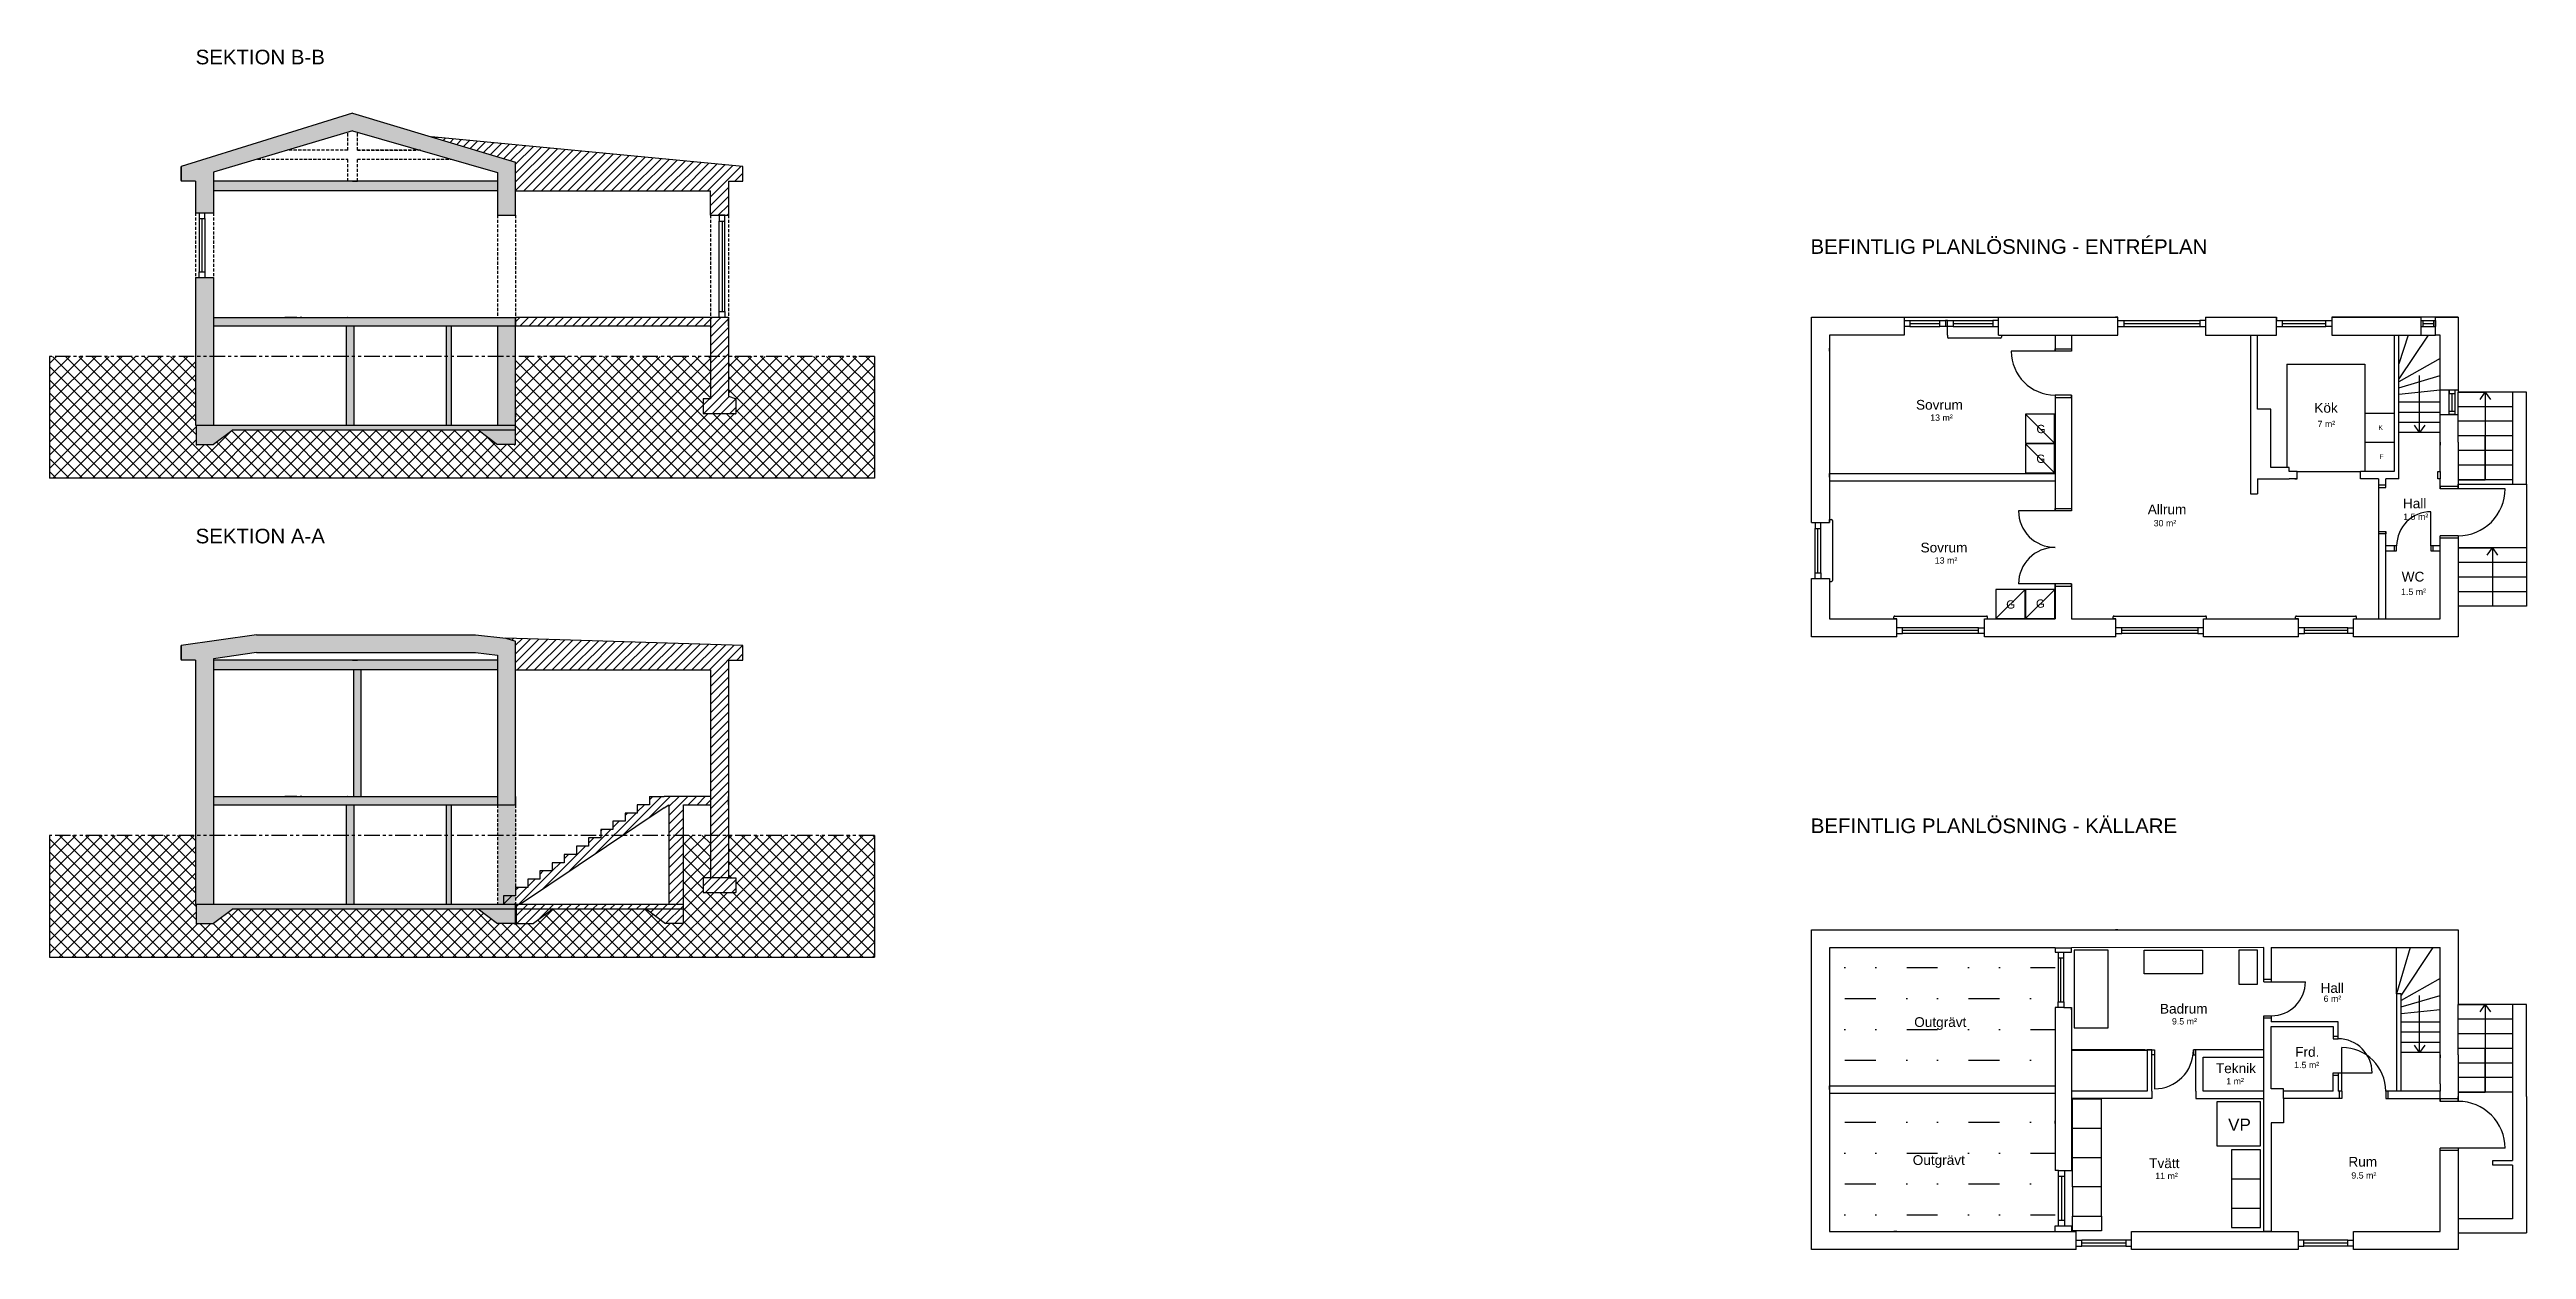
# Model space of a CAD drawing. Header units: millimetres. Extents: x -90687 to 89961, y -57823 to 169777.
# Drawn here: x 39096 to 89961, y 3384 to 28035 of the extents above; entities that cross this region are included whole.
import ezdxf

# ---------------------------------------------------------------- set-up
doc = ezdxf.new("R2010")
doc.units = ezdxf.units.MM
doc.linetypes.add('HIDDEN', pattern=[9.525, 6.35, -3.175])
doc.linetypes.add('PHANTOM2', pattern=[31.75, 15.875, -3.175, 3.175, -3.175, 3.175, -3.175])
doc.layers.get('0').update_dxf_attribs({"color": 1})
for name, color, linetype in [('Angivelser', 7, 'Continuous'), ('Grundritningar', 1, 'Continuous'), ('Rumsangivelser', 7, 'Continuous'), ('Rumsavdelare', 3, 'FENCELINE1')]:
    doc.layers.add(name, color=color, linetype=linetype)
doc.styles.get("Standard").update_dxf_attribs({"font": 'Arial.ttf', "height": 170})
doc.linetypes.add('FENCELINE1', pattern='A,6.35,-2.54,[133,ltypeshp.shx,S=2.54,R=0,X=-2.54,Y=0],-2.54,25.4', length=36.83)
doc.dimstyles.new('ISO-25', dxfattribs={"dimscale": 10, "dimtxt": 2.5, "dimasz": 15, "dimexe": 10, "dimexo": 0.625, "dimgap": 15, "dimtad": 1, "dimlfac": 0.001, "dimtxsty": 'Standard', "dimblk": 'OBLIQUE', "dimblk1": 'OBLIQUE', "dimblk2": 'OBLIQUE', "dimcen": 20, "dimdle": 10, "dimadec": 0, "dimazin": 0, "dimtfac": 1, "dimtmove": 0, "dimatfit": 3, "dimldrblk": 'OPEN90', "dimfxl": 1, "dimarcsym": 0})

msp = doc.modelspace()

# ---------------------------------------------------------------- texts
at = {"layer": 'Angivelser'}
for s, p in [('SEKTION B-B', (42095.931, 27730.437)), ('BEFINTLIG PLANLÖSNING - ENTRÉPLAN', (75258.102, 23836.882)), ('SEKTION A-A', (42095.931, 17889.791)), ('BEFINTLIG PLANLÖSNING - KÄLLARE', (75264.632, 11938.145))]:
    msp.add_text(s, height=300, dxfattribs=at).set_placement(p)
at = {"layer": 'Grundritningar'}
msp.add_text('VP', height=250, dxfattribs=at).set_placement((83834.534, 5822.48))
at = {"layer": 'Grundritningar', "attachment_point": 1}
for s, width, gutter_width, insert, char_height in [('G', 269.32488, 850, (79897.742, 20324.099), 170), ('K', 30.21587, 125, (86922.205, 20317.156), 100), ('G', 269.32488, 850, (79895.886, 19712.953), 170), ('F', 30.21587, 125, (86941.75, 19721.23), 100), ('G', 269.32488, 850, (79277.047, 16719.691), 170), ('G', 269.32488, 850, (79888.528, 16737.403), 170)]:
    msp.add_mtext_dynamic_manual_height_columns(s, width=width, gutter_width=gutter_width, heights=[0], dxfattribs=dict(at, insert=insert, char_height=char_height))
at = {"layer": 'Rumsangivelser'}
for s, height, p in [('Sovrum', 200, (77424.493, 20636.646)), ('13 m²', 130, (77715.763, 20407.039)), ('Kök', 200, (85604.887, 20573.661)), ('7 m²', 130, (85670.149, 20276.919)), ('Hall', 200, (87424.441, 18610.547)), ('Allrum', 200, (82184.528, 18488.064)), ('30 m²', 130, (82305.033, 18240.053)), ('1.5 m²', 130, (87430.088, 18372.439)), ('Sovrum', 200, (77518.306, 17703.866)), ('13 m²', 130, (77809.576, 17474.259)), ('WC', 200, (87398.137, 17105.541)), ('1.5 m²', 130, (87384.278, 16830.238)), ('Hall', 200, (85731.218, 8654.922)), ('Outgrävt', 200, (77387.855, 7955.119)), ('Badrum', 200, (82434.075, 8229.762)), ('6 m²', 130, (85795.042, 8469.971)), ('9.5 m²', 130, (82680.035, 8005.674)), ('Teknik', 200, (83583.217, 7006.015)), ('1.5 m²', 130, (85190.099, 7108.921)), ('Frd.', 200, (85211.893, 7342.346)), ('1 m²', 130, (83795.285, 6775.47)), ('Outgrävt', 200, (77357.356, 5120.605)), ('Tvätt', 200, (82212.767, 5055.828)), ('Rum', 200, (86303.96, 5086.802)), ('11 m²', 130, (82337.304, 4828.628)), ('9.5 m²', 130, (86363.976, 4839.765))]:
    msp.add_text(s, height=height, dxfattribs=at).set_placement(p)

# ---------------------------------------------------------------- blocks, each defined once
blk = doc.blocks.new('_Oblique')
at = {"color": 0, "linetype": 'ByBlock', "lineweight": -2}
blk.add_line((-0.5, -0.5), (0.5, 0.5), dxfattribs=at)

# ---------------------------------------------------------------- hatches: boundary and pattern name
at = {"layer": 'Grundritningar'}
h = msp.add_hatch(color=256, dxfattribs=at)
h.dxf.hatch_style = 1
h.paths.add_polyline_path([(45320.024, 26364.901), (48296.767, 25510.456), (48296.767, 24630.437), (48665.931, 24630.437), (48665.931, 25130.437), (48665.931, 25720.951), (46932.625, 26243.916), (45320.427, 26730.341), (41795.931, 25630.437), (41795.931, 25343.71), (41795.931, 25330.437), (42095.931, 25330.437), (42095.931, 24680.437), (42165.931, 24680.437), (42465.931, 24680.437), (42465.931, 25516.616)])
h.paths.add_polyline_path([(48665.931, 21730.437), (48296.767, 21730.437), (48296.767, 20320.437), (48665.931, 20320.437)])
h.paths.add_polyline_path([(48665.931, 22360.437), (48296.767, 22360.437), (48296.767, 21730.437), (48665.931, 21730.437)])
h.paths.add_polyline_path([(48665.931, 22530.437), (42465.931, 22530.437), (42465.931, 22360.437), (48665.931, 22360.437)])
h.paths.add_polyline_path([(47345.931, 22360.437), (47245.931, 22360.437), (47245.931, 21730.437), (47345.931, 21730.437)])
h.paths.add_polyline_path([(47345.931, 21730.437), (47245.931, 21730.437), (47245.931, 20320.437), (47345.931, 20320.437)])
h.paths.add_polyline_path([(48655.931, 20220.437), (47895.931, 20220.437), (48295.931, 19920.437), (48655.931, 19920.437)])
h.paths.add_polyline_path([(48655.931, 20320.437), (42105.931, 20320.437), (42105.931, 20220.437), (42105.931, 19920.437), (42465.931, 19920.437), (42865.931, 20220.437), (48655.931, 20220.437)])
h.paths.add_polyline_path([(45345.931, 21730.437), (45195.931, 21730.437), (45195.931, 20320.437), (45345.931, 20320.437)])
h.paths.add_polyline_path([(42465.931, 21730.437), (42095.931, 21730.437), (42095.931, 20320.437), (42105.931, 20320.437), (42465.931, 20320.437)])
h.paths.add_polyline_path([(42465.931, 23350.437), (42095.931, 23350.437), (42095.931, 22530.437), (42095.931, 21730.437), (42465.931, 21730.437)])
h.paths.add_polyline_path([(45345.931, 22360.437), (45195.931, 22360.437), (45195.931, 21730.437), (45345.931, 21730.437)])
h = msp.add_hatch(dxfattribs=at)
h.set_pattern_fill('ANSI31', color=256, scale=40)
h.paths.add_polyline_path([(53335.931, 25630.437), (46932.625, 26243.916), (48665.931, 25720.951), (48665.931, 25130.437), (52665.931, 25130.437), (52665.931, 24630.437), (53035.931, 24630.437), (53035.931, 25330.437), (53335.931, 25330.437)])
h.paths.add_polyline_path([(53035.931, 22360.437), (53035.931, 22530.437), (52965.931, 22530.437), (52845.931, 22530.437), (52665.931, 22530.437), (52665.931, 21730.437), (53035.931, 21730.437)])
h.paths.add_polyline_path([(53035.931, 21730.437), (52665.931, 21730.437), (52665.931, 20860.437), (52515.931, 20860.437), (52515.931, 20560.437), (53185.931, 20560.437), (53185.931, 20846.022, 0.322822806), (53172.256, 20864.995), (53035.931, 20910.437)])
h.paths.add_polyline_path([(52665.931, 22530.437), (48665.931, 22530.437), (48665.931, 22360.437), (52665.931, 22360.437)])
h = msp.add_hatch(color=256, dxfattribs=at)
h.dxf.hatch_style = 1
h.paths.add_polyline_path([(48296.767, 25130.437), (48296.767, 25330.437), (42465.931, 25330.437), (42465.931, 25130.437)])
h = msp.add_hatch(dxfattribs=at)
h.set_pattern_fill('ANSI37', color=256, scale=60, angle=270)
h.paths.add_polyline_path([(56035.931, 19230.437), (56035.931, 21730.437), (53035.931, 21730.437), (53035.931, 20910.437), (53172.256, 20864.995, -0.322822806), (53185.931, 20846.022), (53185.931, 20560.437, -1), (53165.931, 20560.437), (52515.931, 20560.437), (52515.931, 20860.437), (52665.931, 20860.437), (52665.931, 21730.437), (48665.931, 21730.437), (48665.931, 20320.437), (48655.931, 20320.437), (48655.931, 19920.437, -1), (48635.931, 19920.437), (48295.931, 19920.437), (47895.931, 20220.437), (42865.931, 20220.437), (42465.931, 19920.437), (42125.931, 19920.437, -1), (42105.931, 19920.437), (42105.931, 20320.437), (42095.931, 20320.437), (42095.931, 21730.437), (39095.931, 21730.437), (39095.931, 19230.437)])
h = msp.add_hatch(color=256, dxfattribs=at)
h.dxf.hatch_style = 1
h.paths.add_polyline_path([(41795.931, 15789.791), (41795.931, 15489.791), (42095.931, 15489.791), (42095.931, 14839.791), (42095.931, 12689.791), (42095.931, 11889.791), (42465.931, 11889.791), (42465.931, 14839.791), (42465.527, 15519.41), (43346.971, 15644.439), (47843.53, 15644.439), (48296.364, 15594.217), (48296.378, 15489.791), (48296.767, 15489.791), (48296.767, 15289.791), (48296.767, 12519.791), (48645.931, 12519.791, 0.414213562), (48665.931, 12539.791), (48665.931, 15289.791), (48665.931, 15880.306), (48464.63, 15941.041), (47844.727, 16009.791), (43346.532, 16009.791)])
h.paths.add_polyline_path([(42095.931, 10479.791), (42105.931, 10479.791), (42465.931, 10479.791), (42465.931, 11889.791), (42095.931, 11889.791)])
h.paths.add_polyline_path([(42105.931, 10479.791), (42105.931, 10379.791), (42105.931, 10079.791), (42465.931, 10079.791), (42865.931, 10379.791), (48655.931, 10379.791), (48655.931, 10479.791)])
h.paths.add_polyline_path([(47895.931, 10379.791), (48295.931, 10079.791), (48655.931, 10079.791), (48655.931, 10379.791)])
h.paths.add_polyline_path([(48296.767, 10479.791), (48415.931, 10479.791), (48415.931, 10649.791), (48665.931, 10649.791), (48665.931, 11889.791), (48296.767, 11889.791)])
h.paths.add_polyline_path([(48665.931, 12519.791), (48665.931, 12539.791, -0.414213562), (48645.931, 12519.791), (48296.767, 12519.791), (48296.767, 11889.791), (48665.931, 11889.791)])
h.paths.add_polyline_path([(48415.931, 10649.791), (48415.931, 10479.791), (48665.931, 10479.791), (48665.931, 10649.791)], flags=17)
h = msp.add_hatch(dxfattribs=at)
h.set_pattern_fill('ANSI31', color=256, scale=40)
h.paths.add_polyline_path([(53335.931, 15789.791), (48464.63, 15941.041), (48665.931, 15880.306), (48665.931, 15289.791), (52665.931, 15289.791), (52665.931, 11889.791), (53035.931, 11889.791), (53035.931, 12519.791), (53035.931, 12689.791), (53035.931, 15489.791), (53335.931, 15489.791)])
h.paths.add_polyline_path([(53035.931, 11889.791), (52665.931, 11889.791), (52665.931, 11019.791), (53035.931, 11019.791)])
h.paths.add_polyline_path([(53185.931, 11019.791), (53035.931, 11019.791), (52665.931, 11019.791), (52515.931, 11019.791), (52515.931, 10719.791), (53185.931, 10719.791)])
h.paths.add_polyline_path([(52115.178, 12519.791), (52665.931, 12519.791), (52665.931, 12689.791), (51715.931, 12689.791), (51415.931, 12689.791), (51415.931, 12519.791), (51165.931, 12519.791), (51165.931, 12349.791), (50915.931, 12349.791), (50915.931, 12179.791), (50665.931, 12179.791), (50665.931, 12009.791), (50415.931, 12009.791), (50415.931, 11889.791), (50873.141, 11889.791), (51715.931, 12453.418), (51815.178, 12519.791), (51815.178, 11889.791), (52115.178, 11889.791)], flags=17)
h.paths.add_polyline_path([(52115.178, 11889.791), (51815.178, 11889.791), (51815.178, 10479.791), (52115.178, 10479.791)])
h.paths.add_polyline_path([(50873.141, 11889.791), (50415.931, 11889.791), (50415.931, 11839.791), (50165.931, 11839.791), (50165.931, 11669.791), (49915.931, 11669.791), (49915.931, 11499.791), (49665.931, 11499.791), (49665.931, 11329.791), (49415.931, 11329.791), (49415.931, 11159.791), (49165.931, 11159.791), (49165.931, 10989.791), (48915.931, 10989.791), (48915.931, 10819.791), (48665.931, 10819.791), (48665.931, 10479.791), (48675.931, 10479.791), (48764.771, 10479.791)])
h.paths.add_polyline_path([(52105.178, 10379.791), (51345.178, 10379.791), (51745.178, 10079.791), (52105.178, 10079.791)])
h.paths.add_polyline_path([(52105.178, 10479.791), (51815.178, 10479.791), (48675.931, 10479.791), (48675.931, 10379.791), (52105.178, 10379.791)])
h.paths.add_polyline_path([(49435.931, 10379.791), (48675.931, 10379.791), (48675.931, 10079.791), (49035.931, 10079.791)])
h = msp.add_hatch(color=256, dxfattribs=at)
h.dxf.hatch_style = 1
h.paths.add_polyline_path([(48296.745, 12689.791), (42465.931, 12689.791), (42465.931, 12519.791), (48296.767, 12519.791)])
h.paths.add_polyline_path([(45345.931, 12519.791), (45195.931, 12519.791), (45195.931, 11889.791), (45345.931, 11889.791)])
h.paths.add_polyline_path([(45495.931, 15289.791), (45345.931, 15289.791), (45345.931, 12689.791), (45495.931, 12689.791)])
h.paths.add_polyline_path([(45345.931, 11889.791), (45195.931, 11889.791), (45195.931, 10479.791), (45345.931, 10479.791)])
h.paths.add_polyline_path([(48296.378, 15489.791), (42465.545, 15489.791), (42465.664, 15289.791), (48296.404, 15289.791)])
h.paths.add_polyline_path([(47345.931, 12519.791), (47245.931, 12519.791), (47245.931, 11889.791), (47345.931, 11889.791)])
h.paths.add_polyline_path([(47345.931, 11889.791), (47245.931, 11889.791), (47245.931, 10479.791), (47345.931, 10479.791)])
h = msp.add_hatch(dxfattribs=at)
h.set_pattern_fill('ANSI37', color=256, scale=60, angle=270)
h.paths.add_polyline_path([(56035.931, 9389.791), (56035.931, 11889.791), (53035.931, 11889.791), (53035.931, 11019.791), (53185.931, 11019.791), (53185.931, 10719.791), (52515.931, 10719.791), (52515.931, 11019.791), (52665.931, 11019.791), (52665.931, 11889.791), (52115.178, 11889.791), (52115.178, 10479.791), (52105.178, 10479.791), (52105.178, 10079.791, -1), (52085.178, 10079.791), (51745.178, 10079.791), (51345.178, 10379.791), (49435.931, 10379.791), (49035.931, 10079.791), (48695.931, 10079.791, -1), (48675.931, 10079.791), (48675.931, 10379.791), (48655.931, 10379.791), (48655.931, 10079.791, -1), (48635.931, 10079.791), (48295.931, 10079.791), (47895.931, 10379.791), (42865.931, 10379.791), (42465.931, 10079.791), (42125.931, 10079.791, -1), (42105.931, 10079.791), (42105.931, 10479.791), (42095.931, 10479.791), (42095.931, 11889.791), (39095.931, 11889.791), (39095.931, 9389.791)])
h = msp.add_hatch(dxfattribs=at)
h.set_pattern_fill('ANSI31', color=256, scale=50)
h.paths.add_polyline_path([(48665.931, 10649.791), (48415.931, 10649.791), (48415.931, 10479.791), (48665.931, 10479.791)])
h = msp.add_hatch(dxfattribs=at)
h.set_pattern_fill('MUDST', color=256, scale=100)
h.set_pattern_definition([(0, (68342.5, 12349.8), (1270, 635), [635, -635, 0, -635, 0, -635])])
h.paths.add_polyline_path([(75650.736, 9583.707), (75650.736, 6743.707), (80280.736, 6743.707), (80280.736, 9583.707)])
h.paths.add_polyline_path([(75650.736, 3753.707), (77030.736, 3753.707), (80280.736, 3753.707), (80280.736, 6593.707), (75650.736, 6593.707)])
h.paths.add_polyline_path([(77323.053, 7833.018), (78519.505, 7833.018), (78519.505, 8221.831), (77323.053, 8221.831)], flags=24)
h.paths.add_polyline_path([(77292.554, 4998.505), (78489.007, 4998.505), (78489.007, 5387.318), (77292.554, 5387.318)], flags=24)

# ---------------------------------------------------------------- linework, layer by layer
for p, q in [((45320.427, 26730.341), (41795.931, 25630.437)), ((45320.427, 26730.341), (46932.625, 26243.916)), ((45320.024, 26364.901), (42465.931, 25516.616)), ((45320.024, 26364.901), (48296.767, 25510.456)), ((53335.931, 25630.437), (46932.625, 26243.916)), ((46932.625, 26243.916), (48665.931, 25720.951)), ((41795.931, 25630.437), (41795.931, 25330.437)), ((41795.931, 25343.71), (41795.931, 25630.437)), ((42465.931, 25516.616), (42465.931, 24680.437)), ((48296.767, 25510.456), (48296.767, 24630.437)), ((48665.931, 25130.437), (48665.931, 25720.951)), ((53335.931, 25330.437), (53335.931, 25630.437)), ((42095.931, 25330.437), (41795.931, 25330.437)), ((42095.931, 25330.437), (42095.931, 24680.437)), ((48296.767, 25330.437), (42465.931, 25330.437)), ((48296.767, 25130.437), (42465.931, 25130.437)), ((45320.024, 25330.437), (45220.024, 25330.437)), ((45320.024, 25330.437), (45420.024, 25330.437)), ((48296.767, 25330.437), (48296.767, 25130.437)), ((48665.931, 25130.437), (52665.931, 25130.437)), ((48665.931, 24630.437), (48665.931, 25130.437)), ((52665.931, 24630.437), (52665.931, 25130.437)), ((53035.931, 25330.437), (53035.931, 24630.437)), ((53035.931, 25330.437), (53335.931, 25330.437)), ((42095.931, 24680.437), (42465.931, 24680.437)), ((42095.931, 24680.437), (42165.931, 24680.437)), ((42165.931, 24680.437), (42165.931, 24560.437)), ((42165.931, 24560.437), (42285.931, 24560.437)), ((42165.931, 24560.437), (42165.931, 23470.437)), ((42225.931, 24560.437), (42225.931, 23470.437)), ((42285.931, 24560.437), (42285.931, 24680.437)), ((42285.931, 24560.437), (42285.931, 23470.437)), ((48296.767, 24630.437), (48665.931, 24630.437)), ((52665.931, 24630.437), (53035.931, 24630.437)), ((52965.931, 24630.437), (52845.931, 24630.437)), ((52845.931, 24630.437), (52845.931, 24510.437)), ((52845.931, 24510.437), (52965.931, 24510.437)), ((52845.931, 22650.437), (52845.931, 24510.437)), ((52845.931, 24510.437), (52905.931, 24510.437)), ((52905.931, 24510.437), (52905.931, 22650.437)), ((52965.931, 22650.437), (52965.931, 24630.437)), ((42165.931, 23350.437), (42165.931, 23470.437)), ((42165.931, 23470.437), (42285.931, 23470.437)), ((42285.931, 23470.437), (42285.931, 23350.437)), ((42095.931, 23350.437), (42095.931, 22530.437)), ((42095.931, 23350.437), (42465.931, 23350.437)), ((42465.931, 23350.437), (42465.931, 20320.437)), ((42095.931, 22530.437), (42095.931, 21730.437)), ((42465.931, 22530.437), (48665.931, 22530.437)), ((44175.931, 22530.437), (43925.931, 22530.437)), ((44126.862, 22530.437), (44136.862, 22530.437)), ((44175.931, 22530.437), (45155.931, 22530.437)), ((44175.931, 22530.437), (44275.931, 22530.437)), ((44275.931, 22530.437), (44245.931, 22530.437)), ((45155.931, 22530.437), (45275.931, 22530.437)), ((45221.405, 22530.437), (45211.405, 22530.437)), ((48665.931, 22530.437), (48665.931, 22360.437)), ((48665.931, 20320.437), (48665.931, 22530.437)), ((52665.931, 22530.437), (48665.931, 22530.437)), ((52665.931, 22530.437), (52665.931, 21730.437)), ((53035.931, 22530.437), (52665.931, 22530.437)), ((52845.931, 22530.437), (52845.931, 22650.437)), ((52845.931, 22650.437), (52905.931, 22650.437)), ((52965.931, 22530.437), (52845.931, 22530.437)), ((52905.931, 22650.437), (52965.931, 22650.437)), ((52965.931, 22650.437), (52965.931, 22530.437)), ((53035.931, 22530.437), (52965.931, 22530.437)), ((53035.931, 22530.437), (53035.931, 21730.437)), ((53035.931, 22360.437), (53035.931, 22530.437)), ((77180.736, 22536.968), (77180.736, 22166.968)), ((77180.736, 22466.968), (77300.736, 22466.968)), ((77300.736, 22466.968), (77300.736, 22346.968)), ((77300.736, 22466.968), (77910.736, 22466.968)), ((77300.736, 22406.968), (77910.736, 22406.968)), ((77910.736, 22346.968), (77910.736, 22466.968)), ((77910.736, 22466.968), (78030.736, 22466.968)), ((78030.736, 22466.968), (78030.736, 22346.968)), ((78070.736, 22466.968), (78030.736, 22466.968)), ((78070.736, 22166.968), (78070.736, 22466.968)), ((78070.736, 22466.968), (78190.736, 22466.968)), ((78190.736, 22466.968), (78190.736, 22346.968)), ((78190.736, 22466.968), (79000.736, 22466.968)), ((78190.736, 22406.968), (79000.736, 22406.968)), ((79120.736, 22466.968), (79000.736, 22466.968)), ((79000.736, 22466.968), (79000.736, 22346.968)), ((79120.736, 22166.968), (79120.736, 22536.968)), ((81570.736, 22536.968), (81520.736, 22536.968)), ((81570.736, 22166.968), (81570.736, 22536.968)), ((81570.736, 22466.968), (81690.736, 22466.968)), ((81690.736, 22466.968), (81690.736, 22346.968)), ((81690.736, 22466.968), (83250.736, 22466.968)), ((81690.736, 22466.968), (81690.736, 22406.968)), ((81690.736, 22406.968), (83250.736, 22406.968)), ((83370.736, 22466.968), (83250.736, 22466.968)), ((83250.736, 22466.968), (83250.736, 22346.968)), ((83370.736, 22536.968), (83370.736, 22166.968)), ((83370.736, 22536.968), (84830.736, 22536.968)), ((84830.736, 22167.804), (84830.736, 22536.968)), ((84830.736, 22536.968), (84830.736, 22466.968)), ((84830.736, 22466.968), (85960.736, 22466.968)), ((84950.736, 22406.968), (84950.736, 22466.968)), ((84950.736, 22346.968), (84950.736, 22406.968)), ((84950.736, 22406.968), (85840.736, 22406.968)), ((85840.736, 22346.968), (85840.736, 22466.968)), ((88560.736, 22536.968), (85960.736, 22536.968)), ((85960.736, 22536.968), (85960.736, 22167.804)), ((87790.736, 22536.968), (87790.736, 22167.804)), ((87790.736, 22536.968), (87790.736, 22466.968)), ((87790.736, 22466.968), (88090.736, 22466.968)), ((87790.736, 22466.968), (87790.736, 22346.968)), ((87790.736, 22466.968), (87790.736, 22406.968)), ((87830.736, 22466.968), (87830.736, 22346.968)), ((87830.736, 22406.968), (88050.736, 22406.968)), ((88050.736, 22466.968), (88050.736, 22346.968)), ((88090.736, 22167.804), (88090.736, 22536.968)), ((88090.736, 22466.968), (88090.736, 22346.968)), ((42465.931, 22360.437), (48665.931, 22360.437)), ((45195.931, 20320.437), (45195.931, 22360.437)), ((45345.931, 22360.437), (45345.931, 20320.437)), ((47245.931, 20320.437), (47245.931, 22360.437)), ((47245.931, 22360.437), (47345.931, 22360.437)), ((47345.931, 22360.437), (47345.931, 20320.437)), ((48296.767, 22360.437), (48296.767, 20320.437)), ((48665.931, 22360.437), (52665.931, 22360.437)), ((53035.931, 22360.437), (53035.931, 20910.437)), ((77180.736, 22166.968), (75650.736, 22166.968)), ((75650.736, 22166.968), (75650.736, 21836.968)), ((75650.736, 22166.968), (75650.736, 19896.968)), ((75650.736, 21836.968), (75650.736, 21896.968)), ((77300.736, 22346.968), (77180.736, 22346.968)), ((77300.736, 22346.968), (77910.736, 22346.968)), ((78030.736, 22346.968), (77910.736, 22346.968)), ((78070.736, 22346.968), (78030.736, 22346.968)), ((78190.736, 22346.968), (78070.736, 22346.968)), ((78070.736, 22166.968), (78070.736, 22126.968)), ((79160.736, 22106.968), (78090.736, 22106.968)), ((78190.736, 22346.968), (79000.736, 22346.968)), ((79000.736, 22346.968), (79120.736, 22346.968)), ((79120.736, 22166.968), (79180.736, 22166.968)), ((79180.736, 22166.968), (79180.736, 22126.968)), ((79180.736, 22166.968), (80280.736, 22166.968)), ((80280.736, 22166.968), (80280.736, 21836.968)), ((80280.736, 22166.968), (80620.736, 22166.968)), ((80280.736, 22166.968), (80280.736, 21836.968)), ((80280.736, 21836.968), (80280.736, 21886.968)), ((80280.736, 21886.968), (80620.736, 21886.968)), ((80620.736, 22166.968), (80620.736, 21836.968)), ((80620.736, 22166.968), (81570.736, 22166.968)), ((80620.736, 21886.968), (80620.736, 21836.968)), ((81520.736, 22166.968), (81570.736, 22166.968)), ((81570.736, 22346.968), (83370.736, 22346.968)), ((83370.736, 22166.968), (84290.736, 22166.968)), ((83370.736, 22166.968), (83420.736, 22166.968)), ((84290.736, 22166.968), (84440.736, 22167.804)), ((84290.736, 22166.968), (84290.736, 18906.968)), ((84440.736, 20646.968), (84440.736, 22167.804)), ((84440.736, 22167.804), (84830.736, 22167.804)), ((84830.736, 22346.968), (84950.736, 22346.968)), ((84950.736, 22346.968), (85840.736, 22346.968)), ((85960.736, 22346.968), (85840.736, 22346.968)), ((85960.736, 22167.804), (87790.736, 22167.804)), ((87240.736, 22167.804), (87240.736, 19366.968)), ((87340.736, 19366.968), (87340.736, 22167.804)), ((87940.736, 22167.804), (87340.736, 21266.968)), ((87530.736, 22167.804), (87340.736, 21577.601)), ((87790.736, 22346.968), (88090.736, 22346.968)), ((87790.736, 22167.804), (88090.736, 22167.804)), ((88190.736, 22167.804), (88090.736, 22167.804)), ((88190.736, 19966.968), (88190.736, 22167.804)), ((39095.931, 21730.437), (39095.931, 19230.437)), ((42095.931, 21730.437), (42095.931, 20320.437)), ((52665.931, 21730.437), (52665.931, 20860.437)), ((56035.931, 21730.437), (56035.931, 19230.437)), ((80280.736, 21836.968), (79380.736, 21836.968)), ((80620.736, 21836.968), (80280.736, 21836.968)), ((85040.736, 21567.804), (85040.736, 19446.968)), ((85040.736, 21567.804), (86640.736, 21567.804)), ((86640.736, 21567.804), (86640.736, 19366.968)), ((88190.736, 21686.968), (87340.736, 21206.968)), ((52665.931, 20860.437), (52515.931, 20860.437)), ((52515.931, 20860.437), (52515.931, 20560.437)), ((53035.931, 20910.437), (53172.256, 20864.995)), ((80280.736, 20936.968), (80280.736, 18556.968)), ((80280.736, 20936.968), (80280.736, 20886.968)), ((80620.736, 20936.968), (80280.736, 20936.968)), ((80280.736, 20886.968), (80620.736, 20886.968)), ((80620.736, 20936.968), (80620.736, 18556.968)), ((80620.736, 20886.968), (80620.736, 20936.968)), ((87340.736, 21086.968), (88190.736, 21336.968)), ((87340.736, 20956.968), (88190.736, 21046.968)), ((88560.736, 21036.968), (88190.736, 21036.968)), ((88370.736, 20536.968), (88370.736, 21036.968)), ((88370.736, 21036.968), (88370.736, 20966.968)), ((88370.736, 20966.968), (88490.736, 20966.968)), ((88490.736, 21036.968), (88430.736, 21036.968)), ((88430.736, 20966.968), (88430.736, 20606.968)), ((88560.736, 21036.968), (88490.736, 21036.968)), ((88490.736, 21036.968), (88490.736, 20536.968)), ((89670.736, 20996.968), (88560.736, 20996.968)), ((88560.736, 19966.968), (88560.736, 20996.968)), ((88560.736, 20996.968), (89115.736, 20996.968)), ((89960.736, 20996.968), (89670.736, 20996.968)), ((89670.736, 20996.968), (89670.736, 19108.522)), ((89670.736, 20996.968), (89670.736, 20696.968)), ((89960.736, 19108.522), (89960.736, 20996.968)), ((48665.931, 20660.437), (48665.931, 20490.437)), ((52515.931, 20560.437), (53185.931, 20560.437)), ((53185.931, 20846.022), (53185.931, 20560.437)), ((80270.736, 20546.968), (79670.736, 20546.968)), ((79670.736, 20546.968), (79670.736, 19946.968)), ((80270.736, 19946.968), (79670.736, 20546.968)), ((80270.736, 19946.968), (80270.736, 20546.968)), ((84710.736, 20646.968), (84440.736, 20646.968)), ((84710.736, 19446.968), (84710.736, 20646.968)), ((86640.736, 20566.968), (87240.736, 20566.968)), ((87340.736, 20796.968), (88190.736, 20796.968)), ((87340.736, 20586.968), (88190.736, 20586.968)), ((87340.736, 20376.968), (88190.736, 20376.968)), ((88190.736, 20536.968), (88560.736, 20536.968)), ((88370.736, 20536.968), (88370.736, 20606.968)), ((88370.736, 20606.968), (88490.736, 20606.968)), ((88490.736, 20536.968), (88370.736, 20536.968)), ((89670.736, 20696.968), (88560.736, 20696.968)), ((89670.736, 20396.968), (88560.736, 20396.968)), ((89670.736, 20696.968), (89670.736, 20396.968)), ((89670.736, 20396.968), (89670.736, 20096.968)), ((42095.931, 20320.437), (48665.931, 20320.437)), ((42095.931, 20320.437), (42105.931, 20320.437)), ((42105.931, 20320.437), (42105.931, 19920.437)), ((42105.931, 20320.437), (42105.931, 20220.437)), ((42105.931, 19920.437), (42465.931, 19920.437)), ((42865.931, 20220.437), (42465.931, 19920.437)), ((42865.931, 20220.437), (48655.931, 20220.437)), ((45345.931, 20320.437), (47245.931, 20320.437)), ((47895.931, 20220.437), (48295.931, 19920.437)), ((48655.931, 19920.437), (48295.931, 19920.437)), ((48655.931, 20320.437), (48655.931, 19920.437)), ((48665.931, 20320.437), (48655.931, 20320.437)), ((75650.736, 19896.968), (75650.736, 18316.968)), ((79670.736, 19946.968), (80270.736, 19946.968)), ((80270.736, 19936.968), (79670.736, 19936.968)), ((79670.736, 19936.968), (79670.736, 19336.968)), ((79670.736, 19936.968), (80270.736, 19336.968)), ((80270.736, 19336.968), (80270.736, 19936.968)), ((86640.736, 19966.968), (87240.736, 19966.968)), ((88190.736, 20166.968), (87340.736, 20166.968)), ((88190.736, 19366.968), (88190.736, 19966.968)), ((88190.736, 19366.968), (88190.736, 19966.968)), ((88190.736, 19966.968), (88190.736, 19906.968)), ((89670.736, 20096.968), (88560.736, 20096.968)), ((89670.736, 20096.968), (89670.736, 19796.968)), ((79670.736, 19336.968), (80270.736, 19336.968)), ((85090.736, 19446.968), (84710.736, 19446.968)), ((85090.736, 19366.968), (85090.736, 19446.968)), ((85255.462, 19366.968), (85090.736, 19366.968)), ((85255.462, 19366.968), (85205.462, 19366.968)), ((85255.462, 19216.968), (85255.462, 19366.968)), ((87240.736, 19366.968), (86550.736, 19366.968)), ((86550.736, 19216.968), (86550.736, 19366.968)), ((87340.736, 19216.968), (87340.736, 19366.968)), ((88140.736, 19216.968), (88140.736, 19366.968)), ((88140.736, 19366.968), (88190.736, 19366.968)), ((88190.736, 19366.968), (88190.736, 19216.968)), ((89670.736, 19796.968), (88560.736, 19796.968)), ((89670.736, 19496.968), (88560.736, 19496.968)), ((89670.736, 19796.968), (89670.736, 19496.968)), ((89670.736, 19496.968), (89670.736, 19196.968)), ((56035.931, 19230.437), (39095.931, 19230.437)), ((75650.736, 19251.968), (75650.736, 19326.968)), ((75650.736, 19326.968), (80280.736, 19326.968)), ((75650.736, 19326.968), (75650.736, 19256.968)), ((75650.736, 19286.968), (75650.736, 19251.968)), ((75650.736, 19251.968), (75650.736, 19176.968)), ((75650.736, 19176.968), (80280.736, 19176.968)), ((84290.736, 18906.968), (84440.736, 18906.968)), ((84440.736, 19216.968), (84440.736, 18906.968)), ((84440.736, 19216.968), (85090.736, 19216.968)), ((85255.462, 19216.968), (85090.736, 19216.968)), ((85205.462, 19216.968), (85255.462, 19216.968)), ((86920.736, 19216.968), (86550.736, 19216.968)), ((86920.736, 19216.968), (86920.736, 19033.993)), ((87070.736, 19083.993), (86920.736, 19083.993)), ((86920.736, 19083.993), (86920.736, 19033.993)), ((86920.736, 19033.993), (87070.736, 19033.993)), ((87070.736, 19033.993), (87070.736, 19216.968)), ((87340.736, 19216.968), (87070.736, 19216.968)), ((87070.736, 19033.993), (87070.736, 19083.993)), ((88190.736, 19216.968), (88140.736, 19216.968)), ((88190.736, 19008.522), (88190.736, 19216.968)), ((88560.736, 19058.522), (88190.736, 19058.522)), ((88190.736, 19058.522), (88190.736, 19008.522)), ((88560.736, 19008.522), (88190.736, 19008.522)), ((89670.736, 19196.968), (88560.736, 19196.968)), ((88560.736, 19196.968), (89115.736, 19196.968)), ((88560.736, 19008.522), (88560.736, 19108.522)), ((88560.736, 19108.522), (89960.736, 19108.522)), ((88560.736, 19008.522), (88560.736, 19058.522)), ((89520.019, 19008.522), (88560.736, 19008.522)), ((89960.736, 19108.522), (89960.736, 17796.968)), ((75280.736, 18316.968), (75650.736, 18316.968)), ((75280.736, 18316.968), (75350.736, 18316.968)), ((75350.736, 18316.968), (75350.736, 18196.968)), ((75470.736, 18196.968), (75470.736, 18316.968)), ((75650.736, 18316.968), (75650.736, 18376.968)), ((75650.736, 18376.968), (75690.736, 18376.968)), ((75710.736, 18356.968), (75710.736, 17126.968)), ((80280.736, 18556.968), (79530.736, 18556.968)), ((80280.736, 18556.968), (80280.736, 18606.968)), ((80280.736, 18606.968), (80620.736, 18606.968)), ((80620.736, 18556.968), (80280.736, 18556.968)), ((80620.736, 18606.968), (80620.736, 18556.968)), ((87997.023, 17836.968), (87997.023, 18538.968)), ((75350.736, 18196.968), (75470.736, 18196.968)), ((75350.736, 17286.968), (75350.736, 18196.968)), ((75410.736, 17286.968), (75410.736, 18196.968)), ((75470.736, 17286.968), (75470.736, 18196.968)), ((86920.736, 18133.993), (86920.736, 16336.968)), ((86920.736, 18133.993), (87070.736, 18133.993)), ((87070.736, 18083.993), (86920.736, 18083.993)), ((87070.736, 16336.968), (87070.736, 18133.993)), ((87070.736, 18133.993), (87070.736, 18083.993)), ((87295.023, 17836.968), (87070.736, 17836.968)), ((87295.023, 17836.968), (87245.023, 17836.968)), ((87245.023, 17836.968), (87245.023, 17736.968)), ((87295.023, 17736.968), (87295.023, 17836.968)), ((88190.736, 17836.968), (87997.023, 17836.968)), ((87997.023, 17836.968), (87997.023, 17736.968)), ((88047.023, 17736.968), (88047.023, 17836.968)), ((88190.736, 16336.968), (88190.736, 18046.968)), ((88560.736, 18046.968), (88190.736, 18046.968)), ((88190.736, 17996.968), (88190.736, 18046.968)), ((88560.736, 17996.968), (88190.736, 17996.968)), ((88560.736, 18046.968), (88560.736, 17996.968)), ((87070.736, 17736.968), (87295.023, 17736.968)), ((87245.023, 17736.968), (87295.023, 17736.968)), ((87997.023, 17736.968), (88190.736, 17736.968)), ((87997.023, 17736.968), (88047.023, 17736.968)), ((89960.736, 17796.968), (88560.736, 17796.968)), ((88560.736, 17796.968), (89260.736, 17796.968)), ((89960.736, 17496.968), (88560.736, 17496.968)), ((89960.736, 17796.968), (89960.736, 17496.968)), ((89960.736, 17496.968), (89960.736, 17196.968)), ((75280.736, 17166.968), (75650.736, 17166.968)), ((75280.736, 17166.968), (75350.736, 17166.968)), ((75350.736, 17166.968), (75350.736, 17286.968)), ((75350.736, 17286.968), (75470.736, 17286.968)), ((75470.736, 17286.968), (75470.736, 17166.968)), ((75650.736, 17166.968), (75650.736, 16336.968)), ((75650.736, 17166.968), (75650.736, 17106.968)), ((75650.736, 17106.968), (75690.736, 17106.968)), ((79663.585, 16944.841), (79063.585, 16944.841)), ((79063.585, 16944.841), (79063.585, 16344.841)), ((79663.585, 16944.841), (79063.585, 16344.841)), ((80280.736, 17056.968), (79530.736, 17056.968)), ((79663.585, 16344.841), (79663.585, 16944.841)), ((80273.585, 16944.841), (79673.585, 16944.841)), ((79673.585, 16944.841), (79673.585, 16344.841)), ((79673.585, 16344.841), (80273.585, 16944.841)), ((80273.585, 16344.841), (80273.585, 16944.841)), ((80280.736, 17056.968), (80280.736, 16336.968)), ((80280.736, 16336.968), (80280.736, 17056.968)), ((80280.736, 17056.968), (80280.736, 17006.968)), ((80620.736, 17056.968), (80280.736, 17056.968)), ((80280.736, 17006.968), (80620.736, 17006.968)), ((80620.736, 17056.968), (80620.736, 16336.968)), ((80620.736, 17006.968), (80620.736, 17056.968)), ((89960.736, 17196.968), (88560.736, 17196.968)), ((89960.736, 16896.968), (88560.736, 16896.968)), ((89960.736, 17196.968), (89960.736, 16896.968)), ((89960.736, 16896.968), (89960.736, 16596.968)), ((75650.736, 16336.968), (77030.736, 16336.968)), ((76970.736, 16336.968), (76970.736, 16376.968)), ((77030.736, 16336.968), (76970.736, 16336.968)), ((76990.736, 16396.968), (78870.736, 16396.968)), ((77030.736, 15966.968), (77030.736, 16336.968)), ((78830.736, 16336.968), (80280.736, 16336.968)), ((78830.736, 15966.968), (78830.736, 16336.968)), ((78830.736, 16336.968), (78890.736, 16336.968)), ((78890.736, 16336.968), (78890.736, 16376.968)), ((79063.585, 16344.841), (79663.585, 16344.841)), ((79673.585, 16344.841), (80273.585, 16344.841)), ((80620.736, 16336.968), (81530.736, 16336.968)), ((81470.736, 16336.968), (81470.736, 16376.968)), ((81530.736, 16336.968), (81470.736, 16336.968)), ((81490.736, 16396.968), (83370.736, 16396.968)), ((81530.736, 15966.968), (81530.736, 16336.968)), ((83330.736, 16336.968), (85280.736, 16336.968)), ((83330.736, 15966.968), (83330.736, 16336.968)), ((83330.736, 16336.968), (83390.736, 16336.968)), ((83390.736, 16336.968), (83390.736, 16376.968)), ((85220.736, 16336.968), (85220.736, 16376.968)), ((85280.736, 16336.968), (85220.736, 16336.968)), ((85240.736, 16396.968), (86450.736, 16396.968)), ((85280.736, 15966.968), (85280.736, 16336.968)), ((86410.736, 16336.968), (86920.736, 16336.968)), ((86410.736, 15966.968), (86410.736, 16336.968)), ((86410.736, 16336.968), (86470.736, 16336.968)), ((86470.736, 16336.968), (86470.736, 16376.968)), ((86920.736, 16336.968), (87070.736, 16336.968)), ((87070.736, 16336.968), (88190.736, 16336.968)), ((89960.736, 16596.968), (88560.736, 16596.968)), ((43346.532, 16009.791), (41795.931, 15789.791)), ((41795.931, 15789.791), (41795.931, 15489.791)), ((41795.931, 15503.064), (41795.931, 15789.791)), ((43346.532, 16009.791), (47844.727, 16009.791)), ((47844.727, 16009.791), (48464.63, 15941.041)), ((53335.931, 15789.791), (48464.63, 15941.041)), ((48464.63, 15941.041), (48665.931, 15880.306)), ((48665.931, 15289.791), (48665.931, 15880.306)), ((53335.931, 15489.791), (53335.931, 15789.791)), ((77150.736, 16156.968), (77030.736, 16156.968)), ((77030.736, 15966.968), (77030.736, 16036.968)), ((77030.736, 16036.968), (77150.736, 16036.968)), ((77150.736, 16036.968), (77150.736, 16156.968)), ((78710.736, 16156.968), (77150.736, 16156.968)), ((78710.736, 16096.968), (77150.736, 16096.968)), ((78710.736, 16036.968), (77150.736, 16036.968)), ((78710.736, 16036.968), (78710.736, 16156.968)), ((78710.736, 16156.968), (78830.736, 16156.968)), ((78830.736, 16036.968), (78710.736, 16036.968)), ((81650.736, 16156.968), (81530.736, 16156.968)), ((81530.736, 15966.968), (81530.736, 16036.968)), ((81530.736, 16036.968), (81650.736, 16036.968)), ((81650.736, 16036.968), (81650.736, 16156.968)), ((83210.736, 16156.968), (81650.736, 16156.968)), ((83210.736, 16096.968), (81650.736, 16096.968)), ((83210.736, 16036.968), (81650.736, 16036.968)), ((83330.736, 16156.968), (83210.736, 16156.968)), ((83210.736, 16156.968), (83210.736, 16036.968)), ((83210.736, 16036.968), (83330.736, 16036.968)), ((83330.736, 16036.968), (83330.736, 16156.968)), ((85400.736, 16156.968), (85280.736, 16156.968)), ((85280.736, 15966.968), (85280.736, 16036.968)), ((85280.736, 16036.968), (85400.736, 16036.968)), ((85400.736, 16036.968), (85400.736, 16156.968)), ((86290.736, 16156.968), (85400.736, 16156.968)), ((86290.736, 16096.968), (85400.736, 16096.968)), ((86290.736, 16036.968), (85400.736, 16036.968)), ((86290.736, 16036.968), (86290.736, 16156.968)), ((86290.736, 16156.968), (86410.736, 16156.968)), ((86410.736, 16036.968), (86290.736, 16036.968)), ((42095.931, 15489.791), (41795.931, 15489.791)), ((42095.931, 15489.791), (42095.931, 14839.791)), ((43346.971, 15644.439), (42465.527, 15519.41)), ((42465.527, 15519.41), (42465.931, 14839.791)), ((48296.767, 15489.791), (42465.931, 15489.791)), ((48296.767, 15289.791), (42465.931, 15289.791)), ((43346.749, 15644.439), (47844.944, 15644.439)), ((45320.024, 15489.791), (45220.024, 15489.791)), ((45320.024, 15489.791), (45420.024, 15489.791)), ((45345.931, 12689.791), (45345.931, 15289.791)), ((45495.931, 12689.791), (45495.931, 15289.791)), ((47843.53, 15644.439), (48296.364, 15594.217)), ((48296.364, 15594.217), (48296.767, 12519.791)), ((48296.767, 15489.791), (48296.767, 15289.791)), ((48665.931, 12539.791), (48665.931, 15289.791)), ((48665.931, 15289.791), (52665.931, 15289.791)), ((52665.931, 15289.791), (52665.931, 11889.791)), ((53035.931, 15489.791), (53035.931, 12689.791)), ((53035.931, 15489.791), (53335.931, 15489.791)), ((42095.931, 14839.791), (42095.931, 12689.791)), ((42465.931, 14839.791), (42465.931, 10479.791)), ((42095.931, 12689.791), (42095.931, 11889.791)), ((42465.931, 12689.791), (48296.767, 12689.791)), ((42465.931, 12519.791), (48645.931, 12519.791)), ((44175.931, 12689.791), (43925.931, 12689.791)), ((44126.862, 12689.791), (44136.862, 12689.791)), ((44175.931, 12689.791), (45155.931, 12689.791)), ((44175.931, 12689.791), (44275.931, 12689.791)), ((44275.931, 12689.791), (44245.931, 12689.791)), ((45155.931, 12689.791), (45275.931, 12689.791)), ((45195.931, 10479.791), (45195.931, 12519.791)), ((45221.405, 12689.791), (45211.405, 12689.791)), ((45345.931, 12519.791), (45345.931, 10479.791)), ((47245.931, 10479.791), (47245.931, 12519.791)), ((47245.931, 12519.791), (47345.931, 12519.791)), ((47345.931, 12519.791), (47345.931, 10479.791)), ((48665.931, 12689.791), (48665.931, 12519.791)), ((51715.931, 12453.418), (48764.771, 10479.791)), ((51165.931, 12349.791), (50915.931, 12349.791)), ((50915.931, 12349.791), (50915.931, 12179.791)), ((51415.931, 12519.791), (51165.931, 12519.791)), ((51165.931, 12519.791), (51165.931, 12349.791)), ((51415.931, 12689.791), (51415.931, 12519.791)), ((51415.931, 12689.791), (51715.931, 12689.791)), ((52665.931, 12689.791), (51715.931, 12689.791)), ((51715.931, 12453.418), (51815.178, 12519.791)), ((51815.178, 12519.791), (51815.178, 10479.791)), ((52115.178, 12519.791), (52665.931, 12519.791)), ((52115.178, 10479.791), (52115.178, 12519.791)), ((53035.931, 12689.791), (53035.931, 11889.791)), ((53035.931, 12519.791), (53035.931, 12689.791)), ((53035.931, 12519.791), (53035.931, 11019.791)), ((39095.931, 11889.791), (39095.931, 9389.791)), ((42095.931, 11889.791), (42095.931, 10479.791)), ((50415.931, 11839.791), (50165.931, 11839.791)), ((50165.931, 11839.791), (50165.931, 11669.791)), ((50665.931, 12009.791), (50415.931, 12009.791)), ((50415.931, 12009.791), (50415.931, 11839.791)), ((50915.931, 12179.791), (50665.931, 12179.791)), ((50665.931, 12179.791), (50665.931, 12009.791)), ((52665.931, 11889.791), (52665.931, 11019.791)), ((56035.931, 11889.791), (56035.931, 9389.791)), ((49665.931, 11329.791), (49415.931, 11329.791)), ((49415.931, 11329.791), (49415.931, 11159.791)), ((49915.931, 11499.791), (49665.931, 11499.791)), ((49665.931, 11499.791), (49665.931, 11329.791)), ((50165.931, 11669.791), (49915.931, 11669.791)), ((49915.931, 11669.791), (49915.931, 11499.791)), ((48915.931, 10819.791), (48665.931, 10819.791)), ((48665.931, 10819.791), (48665.931, 10649.791)), ((49165.931, 10989.791), (48915.931, 10989.791)), ((48915.931, 10989.791), (48915.931, 10819.791)), ((49415.931, 11159.791), (49165.931, 11159.791)), ((49165.931, 11159.791), (49165.931, 10989.791)), ((52665.931, 11019.791), (52515.931, 11019.791)), ((52515.931, 11019.791), (52515.931, 10719.791)), ((52515.931, 10719.791), (53185.931, 10719.791)), ((53035.931, 11019.791), (52665.931, 11019.791)), ((53035.931, 11019.791), (53185.931, 11019.791)), ((53185.931, 11019.791), (53185.931, 10719.791)), ((42095.931, 10479.791), (52115.178, 10479.791)), ((42095.931, 10479.791), (42105.931, 10479.791)), ((42105.931, 10479.791), (42105.931, 10079.791)), ((42105.931, 10479.791), (42105.931, 10379.791)), ((42865.931, 10379.791), (42465.931, 10079.791)), ((42865.931, 10379.791), (48655.931, 10379.791)), ((45345.931, 10479.791), (47245.931, 10479.791)), ((47895.931, 10379.791), (48295.931, 10079.791)), ((48665.931, 10649.791), (48415.931, 10649.791)), ((48415.931, 10649.791), (48415.931, 10479.791)), ((48655.931, 10479.791), (48655.931, 10079.791)), ((48665.931, 10479.791), (48655.931, 10479.791)), ((48655.931, 10379.791), (52105.178, 10379.791)), ((48665.931, 10479.791), (48675.931, 10479.791)), ((48675.931, 10479.791), (48675.931, 10079.791)), ((49435.931, 10379.791), (49035.931, 10079.791)), ((51345.178, 10379.791), (51745.178, 10079.791)), ((51815.178, 10479.791), (52115.178, 10479.791)), ((52105.178, 10479.791), (52105.178, 10079.791)), ((42105.931, 10079.791), (42465.931, 10079.791)), ((48655.931, 10079.791), (48295.931, 10079.791)), ((48675.931, 10079.791), (49035.931, 10079.791)), ((52105.178, 10079.791), (51745.178, 10079.791)), ((81570.736, 9953.707), (81520.736, 9953.707)), ((39095.931, 9389.791), (56035.931, 9389.791)), ((80280.736, 9583.707), (75650.736, 9583.707)), ((75650.736, 9583.707), (75650.736, 3753.707)), ((80280.736, 9583.707), (80620.736, 9583.707)), ((80280.736, 9583.707), (80280.736, 9493.707)), ((80280.736, 9493.707), (80620.736, 9493.707)), ((80280.736, 9493.707), (80340.736, 9493.707)), ((80340.736, 9493.707), (80340.736, 9373.707)), ((80340.736, 9373.707), (80460.736, 9373.707)), ((80340.736, 9373.707), (80340.736, 8473.707)), ((80400.736, 8473.707), (80400.736, 9373.707)), ((80460.736, 9373.707), (80460.736, 9493.707)), ((80460.736, 8473.707), (80460.736, 9373.707)), ((84570.736, 9584.543), (80620.736, 9583.707)), ((80620.736, 9493.707), (80620.736, 9583.707)), ((80670.736, 9533.707), (80670.736, 7933.707)), ((81370.736, 9533.707), (80670.736, 9533.707)), ((81370.736, 7933.707), (81370.736, 9533.707)), ((82110.66, 9043.707), (82110.66, 9533.707)), ((82110.66, 9533.707), (83310.66, 9533.707)), ((83310.66, 9533.707), (83310.66, 9043.707)), ((84440.736, 9534.543), (84050.736, 9534.543)), ((84050.736, 9534.543), (84050.736, 8834.543)), ((84440.736, 8834.543), (84440.736, 9534.543)), ((84570.736, 8884.543), (84570.736, 9584.543)), ((84720.736, 9586.105), (87140.736, 9584.543)), ((84720.736, 9584.543), (84720.736, 8884.543)), ((87140.736, 9584.543), (88190.736, 9584.543)), ((87575.689, 9584.543), (87290.736, 8633.707)), ((87290.736, 8633.707), (87290.736, 9584.543)), ((88040.643, 9584.543), (87390.736, 8608.777)), ((88190.736, 7383.707), (88190.736, 9584.543)), ((83310.66, 9043.707), (82110.66, 9043.707)), ((84050.736, 8834.543), (84440.736, 8834.543)), ((84570.736, 8934.543), (84720.736, 8934.543)), ((84570.736, 8884.543), (84570.736, 8884.543)), ((84570.736, 8884.543), (84720.736, 8884.543)), ((84720.736, 8884.543), (85420.736, 8884.543)), ((88190.736, 8953.707), (87390.736, 8501.942)), ((88190.736, 8983.707), (88190.736, 9043.707)), ((80280.736, 8353.707), (80280.736, 5008.707)), ((80280.736, 8353.707), (80280.736, 8303.707)), ((80340.736, 8353.707), (80280.736, 8353.707)), ((80340.736, 8473.707), (80400.736, 8473.707)), ((80340.736, 8353.707), (80340.736, 8473.707)), ((80460.736, 8353.707), (80340.736, 8353.707)), ((80400.736, 8473.707), (80460.736, 8473.707)), ((80460.736, 8473.707), (80460.736, 8353.707)), ((80460.736, 8353.707), (80620.736, 8353.707)), ((80620.736, 8353.707), (80620.736, 5008.707)), ((80620.736, 8303.707), (80620.736, 8353.707)), ((84570.736, 8084.543), (84570.736, 8184.543)), ((84570.736, 8184.543), (84720.736, 8184.543)), ((84720.736, 8184.543), (84720.736, 8084.543)), ((87390.736, 8633.707), (87290.736, 8633.707)), ((87290.736, 8633.707), (87290.736, 6633.707)), ((87390.736, 6633.707), (87390.736, 8633.707)), ((87390.736, 8368.413), (88190.736, 8603.707)), ((87390.736, 8229.001), (88190.736, 8313.707)), ((89670.736, 8413.707), (88560.736, 8413.707)), ((88560.736, 7383.707), (88560.736, 8413.707)), ((88560.736, 8413.707), (89115.736, 8413.707)), ((89960.736, 8413.707), (89670.736, 8413.707)), ((89670.736, 8413.707), (89670.736, 6525.261)), ((89670.736, 8413.707), (89670.736, 8113.707)), ((89960.736, 6525.261), (89960.736, 8413.707)), ((80670.736, 7933.707), (81370.736, 7933.707)), ((84720.736, 8134.543), (84570.736, 8134.543)), ((84570.736, 3753.707), (84570.736, 8084.543)), ((84720.736, 8084.543), (84720.736, 8063.707)), ((85940.736, 8063.707), (84720.736, 8063.707)), ((84720.736, 6683.707), (84720.736, 7963.707)), ((84720.736, 7963.707), (85990.736, 7963.707)), ((86090.736, 8063.707), (85940.736, 8063.707)), ((85990.736, 7963.707), (85990.736, 7713.707)), ((85990.736, 7763.707), (86090.736, 7763.707)), ((85990.736, 7713.707), (86090.736, 7713.707)), ((86090.736, 7713.707), (86090.736, 8063.707)), ((87390.736, 8063.707), (88190.736, 8063.707)), ((87390.736, 7853.707), (88190.736, 7853.707)), ((87390.736, 7643.707), (88190.736, 7643.707)), ((89670.736, 8113.707), (88560.736, 8113.707)), ((89670.736, 7813.707), (88560.736, 7813.707)), ((89670.736, 8113.707), (89670.736, 7813.707)), ((89670.736, 7813.707), (89670.736, 7513.707)), ((82120.736, 7483.707), (80620.736, 7483.707)), ((80620.736, 7483.707), (80620.736, 7479.707)), ((80620.736, 7479.707), (82170.736, 7479.707)), ((82120.736, 7483.707), (82270.736, 7483.707)), ((82270.736, 7483.707), (82170.736, 7483.707)), ((82170.736, 7483.707), (82170.736, 6633.707)), ((82270.736, 7333.707), (82270.736, 7483.707)), ((82270.736, 7483.707), (82320.736, 7483.707)), ((82320.736, 7383.707), (82270.736, 7383.707)), ((82270.736, 6633.707), (82270.736, 7333.707)), ((82320.736, 7483.707), (82320.736, 7383.707)), ((82320.736, 7483.707), (82320.736, 6683.707)), ((83170.736, 7483.707), (83120.736, 7483.707)), ((83120.736, 7483.707), (83120.736, 7383.707)), ((83120.736, 7383.707), (83170.736, 7383.707)), ((84570.736, 7483.707), (83170.736, 7483.707)), ((83170.736, 6633.707), (83170.736, 7483.707)), ((83320.736, 6633.707), (83320.736, 7333.707)), ((83320.736, 7333.707), (84570.736, 7333.707)), ((84570.736, 7333.707), (84570.736, 7483.707)), ((84570.736, 6633.707), (84570.736, 7333.707)), ((86170.736, 6633.707), (86170.736, 7533.707)), ((88190.736, 7433.707), (87390.736, 7433.707)), ((88190.736, 6783.707), (88190.736, 7383.707)), ((88190.736, 6783.707), (88190.736, 7383.707)), ((88190.736, 7383.707), (88190.736, 7323.707)), ((89670.736, 7513.707), (88560.736, 7513.707)), ((89670.736, 7213.707), (88560.736, 7213.707)), ((89670.736, 7513.707), (89670.736, 7213.707)), ((89670.736, 7213.707), (89670.736, 6913.707)), ((75650.736, 6668.707), (75650.736, 6743.707)), ((75650.736, 6743.707), (80280.736, 6743.707)), ((75650.736, 6743.707), (75650.736, 6673.707)), ((75650.736, 6703.707), (75650.736, 6668.707)), ((75650.736, 6668.707), (75650.736, 6593.707)), ((82170.736, 6633.707), (80620.736, 6633.707)), ((82270.736, 6633.707), (82270.736, 6483.707)), ((83170.736, 6633.707), (83170.736, 6483.707)), ((84570.736, 6633.707), (83320.736, 6633.707)), ((84970.736, 6683.707), (84720.736, 6683.707)), ((84970.736, 6633.707), (84970.736, 6683.707)), ((85990.736, 6633.707), (84970.736, 6633.707)), ((84970.736, 6483.707), (84970.736, 6633.707)), ((85990.736, 6633.707), (85990.736, 7013.707)), ((85990.736, 7013.707), (86090.736, 7013.707)), ((85990.736, 6963.707), (86090.736, 6963.707)), ((86090.736, 7013.707), (86090.736, 6633.707)), ((86090.736, 7013.707), (86790.736, 7013.707)), ((86170.736, 6633.707), (86090.736, 6633.707)), ((86120.736, 6483.707), (86120.736, 6633.707)), ((86170.736, 6633.707), (86170.736, 6483.707)), ((88190.736, 6633.707), (87070.736, 6633.707)), ((87070.736, 6633.707), (87070.736, 6483.707)), ((87120.736, 6483.707), (87120.736, 6633.707)), ((87390.736, 6633.707), (87290.736, 6633.707)), ((88190.736, 6633.707), (87390.736, 6633.707)), ((88190.736, 6783.707), (88190.736, 6633.707)), ((88190.736, 6425.261), (88190.736, 6633.707)), ((89670.736, 6913.707), (88560.736, 6913.707)), ((89670.736, 6613.707), (88560.736, 6613.707)), ((88560.736, 6613.707), (89115.736, 6613.707)), ((89670.736, 6913.707), (89670.736, 6613.707)), ((75650.736, 6593.707), (80280.736, 6593.707)), ((82270.736, 6483.707), (80620.736, 6483.707)), ((80620.736, 6483.707), (80620.736, 6468.707)), ((81235.736, 6468.707), (80635.736, 6468.707)), ((80635.736, 5868.707), (80635.736, 6468.707)), ((81235.736, 5868.707), (81235.736, 6468.707)), ((83170.736, 6483.707), (84570.736, 6483.707)), ((84500.736, 6413.707), (83600.736, 6413.707)), ((83600.736, 6413.707), (83600.736, 5513.707)), ((84500.736, 5513.707), (84500.736, 6413.707)), ((84970.736, 6483.707), (84970.736, 5983.707)), ((86170.736, 6483.707), (84970.736, 6483.707)), ((87070.736, 6483.707), (88190.736, 6483.707)), ((88560.736, 6475.261), (88190.736, 6475.261)), ((88190.736, 6475.261), (88190.736, 6425.261)), ((88560.736, 6425.261), (88190.736, 6425.261)), ((88560.736, 6425.261), (88560.736, 6525.261)), ((88560.736, 6425.261), (88560.736, 6475.261)), ((89670.736, 6525.261), (89670.736, 5213.707)), ((89960.736, 6525.261), (89960.736, 5213.707)), ((80280.736, 5973.707), (80280.736, 6023.707)), ((80620.736, 6023.707), (80620.736, 5973.707)), ((81235.736, 5868.707), (80635.736, 5868.707)), ((80635.736, 5268.707), (80635.736, 5868.707)), ((81235.736, 5268.707), (81235.736, 5868.707)), ((84970.736, 5983.707), (84720.736, 5983.707)), ((84720.736, 5983.707), (84720.736, 3753.707)), ((81235.736, 5268.707), (80635.736, 5268.707)), ((80635.736, 4668.707), (80635.736, 5268.707)), ((81235.736, 4668.707), (81235.736, 5268.707)), ((83600.736, 5513.707), (84500.736, 5513.707)), ((84500.736, 5433.707), (83900.736, 5433.707)), ((83900.736, 5433.707), (83900.736, 4833.707)), ((84500.736, 4833.707), (84500.736, 5433.707)), ((88190.736, 3753.707), (88190.736, 5463.707)), ((88560.736, 5463.707), (88190.736, 5463.707)), ((88190.736, 5413.707), (88190.736, 5463.707)), ((88560.736, 5413.707), (88190.736, 5413.707)), ((89520.019, 5463.707), (88560.736, 5463.707)), ((88560.736, 5463.707), (88560.736, 5413.707)), ((89270.736, 5113.707), (89270.736, 5213.707)), ((89270.736, 5213.707), (89670.736, 5213.707)), ((89670.736, 5113.707), (89270.736, 5113.707)), ((89670.736, 5113.707), (89670.736, 4013.707)), ((89960.736, 5213.707), (89960.736, 3723.707)), ((75650.736, 4583.707), (75650.736, 4523.707)), ((80350.736, 5008.707), (80280.736, 5008.707)), ((80350.736, 4888.707), (80350.736, 5008.707)), ((80350.736, 5008.707), (80470.736, 5008.707)), ((80350.736, 3988.707), (80350.736, 4888.707)), ((80350.736, 4888.707), (80410.736, 4888.707)), ((80410.736, 4888.707), (80470.736, 4888.707)), ((80410.736, 4888.707), (80410.736, 3988.707)), ((80470.736, 5008.707), (80470.736, 4888.707)), ((80470.736, 5008.707), (80620.736, 5008.707)), ((80470.736, 4888.707), (80470.736, 3988.707)), ((80635.736, 4668.707), (80635.736, 4068.707)), ((81235.736, 4668.707), (80635.736, 4668.707)), ((81235.736, 4068.707), (81235.736, 4668.707)), ((83900.736, 4833.707), (84500.736, 4833.707)), ((83900.736, 4833.707), (83900.736, 4233.707)), ((84500.736, 4233.707), (84500.736, 4833.707)), ((83900.736, 4233.707), (84500.736, 4233.707)), ((83900.736, 4233.707), (83900.736, 3833.707)), ((84500.736, 3833.707), (84500.736, 4233.707)), ((75650.736, 3753.707), (77030.736, 3753.707)), ((77030.736, 3753.707), (76970.736, 3753.707)), ((77030.736, 3753.707), (80280.736, 3753.707)), ((80280.736, 3753.707), (80280.736, 3868.707)), ((80280.736, 3868.707), (80620.736, 3868.707)), ((80280.736, 3868.707), (80350.736, 3868.707)), ((80280.736, 3753.707), (80620.736, 3753.707)), ((80350.736, 3868.707), (80350.736, 3988.707)), ((80350.736, 3988.707), (80470.736, 3988.707)), ((80470.736, 3988.707), (80470.736, 3868.707)), ((80620.736, 3868.707), (80620.736, 3753.707)), ((80620.736, 3753.707), (80710.736, 3753.707)), ((80635.736, 4068.707), (81235.736, 4068.707)), ((80635.736, 3768.707), (80635.736, 4068.707)), ((81235.736, 3768.707), (80635.736, 3768.707)), ((80710.736, 3383.707), (80710.736, 3753.707)), ((80710.736, 3573.707), (80830.736, 3573.707)), ((81730.736, 3573.707), (80830.736, 3573.707)), ((80830.736, 3453.707), (80830.736, 3573.707)), ((81235.736, 4068.707), (81235.736, 3768.707)), ((81850.736, 3573.707), (81730.736, 3573.707)), ((81730.736, 3573.707), (81730.736, 3453.707)), ((81850.736, 3753.707), (85270.736, 3753.707)), ((81850.736, 3383.707), (81850.736, 3753.707)), ((83330.736, 3753.707), (83390.736, 3753.707)), ((83900.736, 3833.707), (84500.736, 3833.707)), ((84720.736, 3753.707), (84570.736, 3753.707)), ((85270.736, 3753.707), (85270.736, 3383.707)), ((85390.736, 3573.707), (85270.736, 3573.707)), ((85390.736, 3453.707), (85390.736, 3573.707)), ((86290.736, 3573.707), (85390.736, 3573.707)), ((86290.736, 3453.707), (86290.736, 3573.707)), ((86290.736, 3573.707), (86410.736, 3573.707)), ((86410.736, 3753.707), (86920.736, 3753.707)), ((86410.736, 3383.707), (86410.736, 3753.707)), ((86410.736, 3753.707), (86470.736, 3753.707)), ((86920.736, 3753.707), (87070.736, 3753.707)), ((87070.736, 3753.707), (88190.736, 3753.707)), ((89670.736, 4013.707), (88560.736, 4013.707)), ((88560.736, 4013.707), (88560.736, 3723.707)), ((88560.736, 3723.707), (89960.736, 3723.707)), ((80710.736, 3453.707), (80830.736, 3453.707)), ((81730.736, 3513.707), (80830.736, 3513.707)), ((81730.736, 3453.707), (80830.736, 3453.707)), ((81730.736, 3453.707), (81850.736, 3453.707)), ((85270.736, 3453.707), (85390.736, 3453.707)), ((86290.736, 3513.707), (85390.736, 3513.707)), ((86290.736, 3453.707), (85390.736, 3453.707)), ((86410.736, 3453.707), (86290.736, 3453.707))]:
    msp.add_line(p, q, dxfattribs=at)
at = {"layer": 'Grundritningar', "linetype": 'HIDDEN', "ltscale": 10}
for p, q in [((45220.024, 25964.901), (43974.205, 25964.901)), ((45220.024, 25964.901), (45220.024, 26335.179)), ((45420.024, 25964.901), (45420.024, 26336.197)), ((45420.024, 25964.901), (46665.842, 25964.901)), ((46713.557, 25964.901), (45420.024, 25964.901)), ((43368.586, 25784.901), (45220.024, 25784.901)), ((45220.024, 25330.437), (45220.024, 25784.901)), ((45420.024, 25330.437), (45420.024, 25784.901)), ((45420.024, 25784.901), (47340.647, 25784.901)), ((42095.931, 24680.437), (42095.931, 23350.437)), ((42465.931, 24680.437), (42465.931, 23350.437)), ((48296.767, 24630.437), (48296.767, 22530.437)), ((48665.931, 24630.437), (48665.931, 22530.437)), ((52665.931, 24630.437), (52665.931, 22530.437)), ((53035.931, 24630.437), (53035.931, 22530.437)), ((48296.767, 12519.791), (48296.767, 10479.791)), ((48665.931, 12519.791), (48665.931, 10479.791))]:
    msp.add_line(p, q, dxfattribs=at)
at = {"layer": 'Grundritningar', "linetype": 'PHANTOM2', "ltscale": 20}
for p, q in [((56035.931, 21730.437), (39095.931, 21730.437)), ((56035.931, 11889.791), (39095.931, 11889.791))]:
    msp.add_line(p, q, dxfattribs=at)
at = {"layer": 'Grundritningar'}
for points in [[(75280.736, 19896.968), (75280.736, 22536.968), (81570.736, 22536.968)], [(85960.736, 22536.968), (87790.736, 22536.968)], [(88090.736, 22536.968), (88560.736, 22536.968), (88560.736, 20996.968)], [(75280.736, 18316.968), (75280.736, 19896.968)], [(88560.736, 19966.968), (88560.736, 19008.522)], [(88560.736, 18046.968), (88560.736, 15966.968), (86410.736, 15966.968)], [(77030.736, 15966.968), (75280.736, 15966.968), (75280.736, 17166.968)], [(81530.736, 15966.968), (78830.736, 15966.968)], [(85280.736, 15966.968), (83330.736, 15966.968)], [(75280.736, 9253.707), (75280.736, 9953.707), (83370.736, 9953.707)], [(83370.736, 9953.707), (88040.736, 9953.707)], [(88040.736, 9953.707), (88560.736, 9953.707), (88560.736, 8413.707)], [(77030.736, 3383.707), (75280.736, 3383.707), (75280.736, 9253.707)], [(88560.736, 7383.707), (88560.736, 6425.261)], [(88560.736, 5463.707), (88560.736, 3383.707), (86410.736, 3383.707)], [(80710.736, 3383.707), (77030.736, 3383.707)], [(85270.736, 3383.707), (81850.736, 3383.707)]]:
    msp.add_lwpolyline(points, dxfattribs=at)
for centre, radius, start, end in [((78090.736, 22126.968), 20, 180, 270), ((79160.736, 22126.968), 20, 270, 0), ((80280.736, 21836.968), 900, 180, 270), ((53165.931, 20846.022), 20, 0, 71.5650512), ((53175.931, 20560.437), 10, 180, 0), ((42115.931, 19920.437), 10, 180, 0), ((48645.931, 19920.437), 10, 180, 0), ((88561.533, 19005.458), 958.491, 269.95234, 0.1831397), ((75690.736, 18356.968), 20, 0, 90), ((80280.736, 18556.968), 750, 180, 270), ((87997.023, 17836.968), 702, 90, 180), ((80280.736, 17056.968), 750, 90, 180), ((75690.736, 17126.968), 20, 270, 0), ((76990.736, 16376.968), 20, 90, 180), ((78870.736, 16376.968), 20, 0, 90), ((81490.736, 16376.968), 20, 90, 180), ((83370.736, 16376.968), 20, 0, 90), ((85240.736, 16376.968), 20, 90, 180), ((86450.736, 16376.968), 20, 0, 90), ((48645.931, 12539.791), 20, 270, 0), ((42115.931, 10079.791), 10, 180, 0), ((48645.931, 10079.791), 10, 180, 0), ((48685.931, 10079.791), 10, 180, 0), ((52095.178, 10079.791), 10, 180, 0), ((84720.736, 8884.543), 700, 270, 0), ((86090.736, 7013.707), 700, 0, 90), ((82320.736, 7483.707), 800, 270, 0), ((86170.736, 6633.707), 900, 0, 90), ((88561.533, 5466.771), 958.491, 359.8168603, 90.04766)]:
    msp.add_arc(centre, radius, start, end, dxfattribs=at)
at = {"layer": 'Rumsavdelare', "ltscale": 5}
for p, q in [((85255.462, 19366.968), (86550.736, 19366.968)), ((86920.736, 19033.993), (86920.736, 18133.993))]:
    msp.add_line(p, q, dxfattribs=at)

msp.set_redraw_order([(e.dxf.handle, doc.entitydb.next_handle()) for e in msp.query("TEXT MTEXT ATTDEF DIMENSION ARC_DIMENSION")])  # texts and dimensions are drawn at this point

# ---------------------------------------------------------------- leaders
at = {"layer": 'Grundritningar'}
for points, override in [([(87765.736, 20166.968), (87765.736, 21336.968)], {"dimldrblk": 'Open90'}), ([(89115.736, 20996.968), (89104.574, 19196.968)], {"dimldrblk": 'Open90'}), ([(89115.736, 20996.968), (89115.736, 19196.968)], {"dimscale": 10, "dimldrblk": 'Open90'}), ([(89260.736, 17796.968), (89260.736, 16596.968)], {"dimscale": 10, "dimldrblk": 'Open90'}), ([(89260.736, 17796.968), (89264.231, 16596.968)], {"dimldrblk": 'Open90'}), ([(87765.736, 7433.707), (87765.736, 8603.707)], {"dimldrblk": 'Open90'}), ([(89115.736, 8413.707), (89104.574, 6613.707)], {"dimldrblk": 'Open90'}), ([(89115.736, 8413.707), (89115.736, 6613.707)], {"dimscale": 10, "dimldrblk": 'Open90'})]:
    msp.add_leader(points, dimstyle='ISO-25', override=override, dxfattribs=at)

doc.saveas('drawing.dxf')
